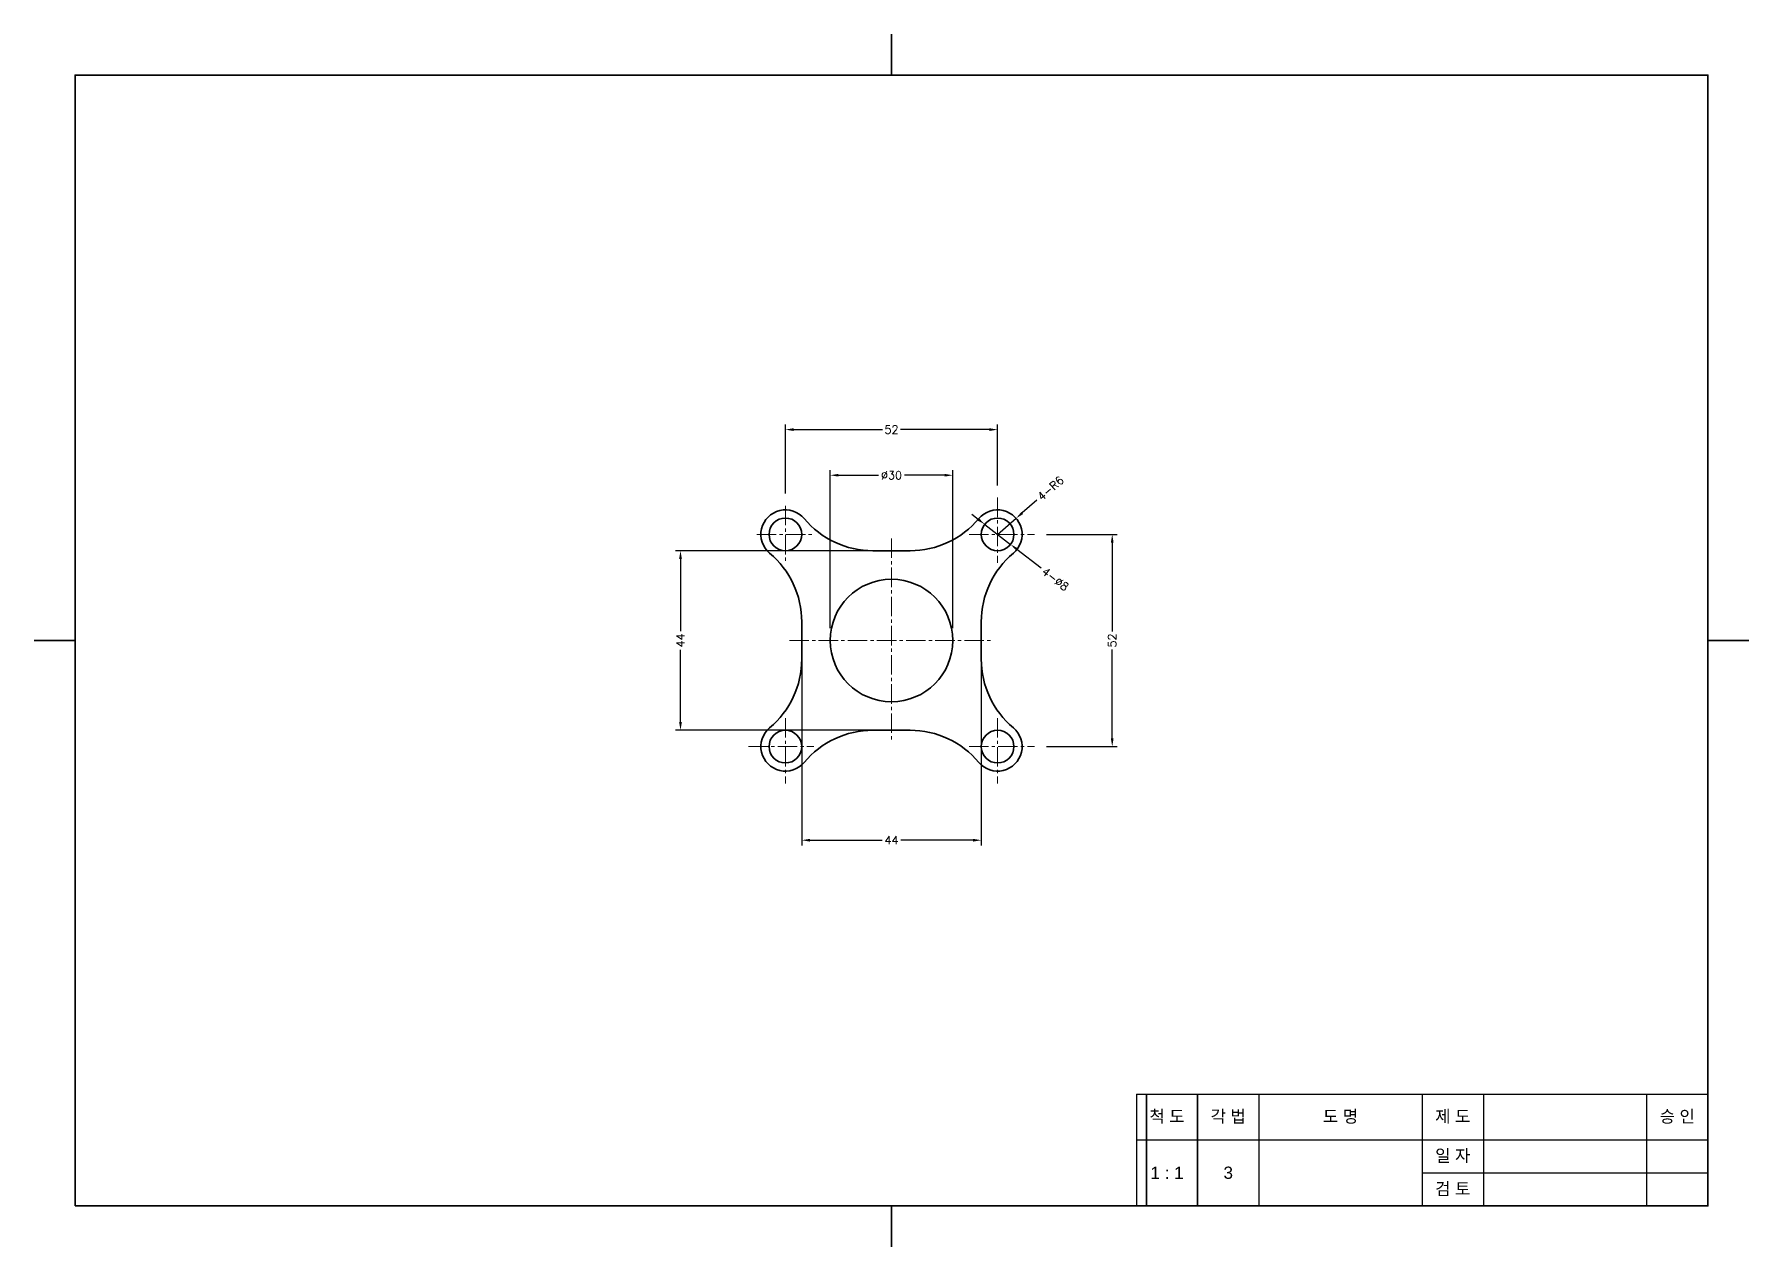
# Model space of a CAD drawing. Header units: millimetres. Extents: x 0 to 11420, y 0 to 297.
# Drawn here: x 6500 to 6920, y 0 to 297 of the extents above; entities that cross this region are included whole.
import ezdxf

# ---------------------------------------------------------------- set-up
doc = ezdxf.new("R2010")
doc.units = ezdxf.units.MM
doc.header["$LTSCALE"] = 0.25
doc.linetypes.add('CENTER2', pattern=[28.575, 19.05, -3.175, 3.175, -3.175])
for name, color, linetype, lineweight in [('1_윤곽선', 4, 'Continuous', 35), ('2_외형선', 7, 'Continuous', 35), ('4_중심선', 1, 'CENTER2', 18)]:
    doc.layers.add(name, color=color, linetype=linetype, lineweight=lineweight)
doc.styles.get("Standard").update_dxf_attribs({"font": 'arial.ttf'})
doc.styles.add('주석', font='romans.shx', dxfattribs={"height": 2, "bigfont": 'whgtxt.shx'})
doc.dimstyles.new('주석', dxfattribs={"dimscale": 0, "dimtxt": 2, "dimasz": 2, "dimexe": 1.25, "dimexo": 3, "dimtad": 0, "dimtxsty": '주석', "dimcen": 0, "dimclrd": 3, "dimclre": 3, "dimclrt": 3, "dimadec": 0, "dimazin": 0, "dimtfac": 1, "dimtmove": 0, "dimatfit": 3, "dimfxl": 5, "dimtfill": 1, "dimarcsym": 0})

# ---------------------------------------------------------------- blocks, each defined once
blk = doc.blocks.new('*T165')
at = {"layer": '1_윤곽선', "color": 0, "linetype": 'ByBlock', "lineweight": -2, "transparency": 16777216}
for p, q in [((0, 0), (140, 0)), ((0, 0), (0, -27.35)), ((140, 0), (140, -27.35)), ((0, -27.35), (140, -27.35))]:
    blk.add_line(p, q, dxfattribs=at)
at = {"layer": '1_윤곽선', "color": 3, "linetype": 'ByBlock', "lineweight": -2, "transparency": 16777216}
for p, q in [((15, 0), (15, -27.35)), ((30, 0), (30, -27.35)), ((70, 0), (70, -27.35)), ((85, 0), (85, -27.35)), ((125, 0), (125, -27.35)), ((0, -11.14), (140, -11.14)), ((70, -19.24), (140, -19.24))]:
    blk.add_line(p, q, dxfattribs=at)
at = {"layer": '1_윤곽선', "color": 2, "transparency": 16777216, "char_height": 3, "attachment_point": 5}
for s, insert, width in [('{\\fGulim|b0|i0|c129|p50;척 도}', (7.5, -5.57), 12), ('{\\fGulim|b0|i0|c129|p50;각 법}', (22.5, -5.57), 12), ('{\\fGulim|b0|i0|c129|p50;도 명}', (50, -5.57), 37), ('{\\fGulim|b0|i0|c129|p50;제 도}', (77.5, -5.57), 12), ('{\\fGulim|b0|i0|c129|p50;승 인}', (132.5, -5.57), 12), ('{\\fGulim|b0|i0|c129|p50;일 자}', (77.5, -15.19), 12), ('1 : 1', (7.5, -19.24), 12), ('3', (22.5, -19.24), 12), ('{\\fGulim|b0|i0|c129|p50;검 토}', (77.5, -23.29), 12)]:
    blk.add_mtext(s, dxfattribs=dict(at, insert=insert, width=width))
blk = doc.blocks.new('*D166')
at = {"layer": '2_외형선', "color": 3, "lineweight": -2, "transparency": 16777216}
for p, q in [((6748, 174.5), (6765.32, 174.5)), ((6764.07, 172.5), (6764.07, 150.74)), ((6764.07, 124.5), (6764.07, 146.26)), ((6748, 122.5), (6765.32, 122.5))]:
    blk.add_line(p, q, dxfattribs=at)
at = {"layer": '2_외형선', "color": 3, "transparency": 16777216}
for points in [[(6763.74, 172.5), (6764.4, 172.5), (6764.07, 174.5)], [(6763.74, 124.5), (6764.4, 124.5), (6764.07, 122.5)]]:
    blk.add_solid(points, dxfattribs=at)
at = {"layer": 'Defpoints', "color": 0, "transparency": 16777216}
for p in [(6745, 174.5), (6745, 122.5), (6764.07, 122.5)]:
    blk.add_point(p, dxfattribs=at)
at = {"layer": '2_외형선', "color": 3, "transparency": 16777216, "insert": (6764.07, 148.5), "char_height": 2, "attachment_point": 5, "rotation": 90, "style": '주석', "bg_fill": 3, "box_fill_scale": 1.1, "bg_fill_color": 256, "bg_fill_true_color": 13158600, "bg_fill_transparency": 0}
blk.add_mtext('52', dxfattribs=at)
blk = doc.blocks.new('*D167')
at = {"layer": '2_외형선', "color": 3, "lineweight": -2, "transparency": 16777216}
for p, q in [((6684, 184.5), (6684, 201.41)), ((6686, 200.16), (6707.76, 200.16)), ((6734, 200.16), (6712.24, 200.16)), ((6736, 186.5), (6736, 201.41))]:
    blk.add_line(p, q, dxfattribs=at)
at = {"layer": '2_외형선', "color": 3, "transparency": 16777216}
for points in [[(6686, 200.5), (6686, 199.83), (6684, 200.16)], [(6734, 200.5), (6734, 199.83), (6736, 200.16)]]:
    blk.add_solid(points, dxfattribs=at)
at = {"layer": 'Defpoints', "color": 0, "transparency": 16777216}
for p in [(6684, 200.16), (6684, 181.5), (6736, 183.5)]:
    blk.add_point(p, dxfattribs=at)
at = {"layer": '2_외형선', "color": 3, "transparency": 16777216, "insert": (6710, 200.16), "char_height": 2, "attachment_point": 5, "style": '주석', "bg_fill": 3, "box_fill_scale": 1.1, "bg_fill_color": 256, "bg_fill_true_color": 13158600, "bg_fill_transparency": 0}
blk.add_mtext('52', dxfattribs=at)
blk = doc.blocks.new('*D168')
at = {"layer": '2_외형선', "color": 3, "lineweight": -2, "transparency": 16777216}
for p, q in [((6707, 170.5), (6657.05, 170.5)), ((6658.3, 168.5), (6658.3, 150.79)), ((6658.3, 128.5), (6658.3, 146.21)), ((6707, 126.5), (6657.05, 126.5))]:
    blk.add_line(p, q, dxfattribs=at)
at = {"layer": '2_외형선', "color": 3, "transparency": 16777216}
for points in [[(6657.97, 168.5), (6658.64, 168.5), (6658.3, 170.5)], [(6657.97, 128.5), (6658.64, 128.5), (6658.3, 126.5)]]:
    blk.add_solid(points, dxfattribs=at)
at = {"layer": 'Defpoints', "color": 0, "transparency": 16777216}
for p in [(6710, 170.5), (6658.3, 126.5), (6710, 126.5)]:
    blk.add_point(p, dxfattribs=at)
at = {"layer": '2_외형선', "color": 3, "transparency": 16777216, "insert": (6658.3, 148.5), "char_height": 2, "attachment_point": 5, "rotation": 90, "style": '주석', "bg_fill": 3, "box_fill_scale": 1.1, "bg_fill_color": 256, "bg_fill_true_color": 13158600, "bg_fill_transparency": 0}
blk.add_mtext('44', dxfattribs=at)
blk = doc.blocks.new('*D169')
at = {"layer": '2_외형선', "color": 3, "lineweight": -2, "transparency": 16777216}
for p, q in [((6688, 145.5), (6688, 98.32)), ((6732, 145.5), (6732, 98.32)), ((6690, 99.57), (6707.71, 99.57)), ((6730, 99.57), (6712.29, 99.57))]:
    blk.add_line(p, q, dxfattribs=at)
at = {"layer": '2_외형선', "color": 3, "transparency": 16777216}
for points in [[(6690, 99.91), (6690, 99.24), (6688, 99.57)], [(6730, 99.91), (6730, 99.24), (6732, 99.57)]]:
    blk.add_solid(points, dxfattribs=at)
at = {"layer": 'Defpoints', "color": 0, "transparency": 16777216}
for p in [(6688, 148.5), (6732, 148.5), (6732, 99.57)]:
    blk.add_point(p, dxfattribs=at)
at = {"layer": '2_외형선', "color": 3, "transparency": 16777216, "insert": (6710, 99.57), "char_height": 2, "attachment_point": 5, "style": '주석', "bg_fill": 3, "box_fill_scale": 1.1, "bg_fill_color": 256, "bg_fill_true_color": 13158600, "bg_fill_transparency": 0}
blk.add_mtext('44', dxfattribs=at)
blk = doc.blocks.new('*D170')
at = {"layer": '2_외형선', "color": 3, "lineweight": -2, "transparency": 16777216}
for p, q in [((6695, 151.5), (6695, 190.23)), ((6725, 151.5), (6725, 190.23)), ((6697, 188.98), (6706.85, 188.98)), ((6723, 188.98), (6713.15, 188.98))]:
    blk.add_line(p, q, dxfattribs=at)
at = {"layer": '2_외형선', "color": 3, "transparency": 16777216}
for points in [[(6697, 189.32), (6697, 188.65), (6695, 188.98)], [(6723, 189.32), (6723, 188.65), (6725, 188.98)]]:
    blk.add_solid(points, dxfattribs=at)
at = {"layer": 'Defpoints', "color": 0, "transparency": 16777216}
for p in [(6725, 188.98), (6695, 148.5), (6725, 148.5)]:
    blk.add_point(p, dxfattribs=at)
at = {"layer": '2_외형선', "color": 3, "transparency": 16777216, "insert": (6710, 188.98), "char_height": 2, "attachment_point": 5, "style": '주석', "bg_fill": 3, "box_fill_scale": 1.1, "bg_fill_color": 256, "bg_fill_true_color": 13158600, "bg_fill_transparency": 0}
blk.add_mtext('%%C30', dxfattribs=at)
blk = doc.blocks.new('*D171')
at = {"layer": '2_외형선', "color": 3, "lineweight": -2, "transparency": 16777216}
for p, q in [((6745.6, 182.84), (6742.04, 179.75)), ((6736, 174.5), (6740.53, 178.43))]:
    blk.add_line(p, q, dxfattribs=at)
at = {"layer": '2_외형선', "color": 3, "transparency": 16777216}
blk.add_solid([(6741.82, 180), (6742.26, 179.49), (6740.53, 178.43)], dxfattribs=at)
at = {"layer": 'Defpoints', "color": 0, "transparency": 16777216}
for p in [(6740.53, 178.43), (6736, 174.5)]:
    blk.add_point(p, dxfattribs=at)
at = {"layer": '2_외형선', "color": 3, "transparency": 16777216, "insert": (6748.98, 185.78), "char_height": 2, "attachment_point": 5, "rotation": 40.9729, "style": '주석', "bg_fill": 3, "box_fill_scale": 1.1, "bg_fill_color": 256, "bg_fill_true_color": 13158600, "bg_fill_transparency": 0}
blk.add_mtext('4-R6', dxfattribs=at)
blk = doc.blocks.new('*D172')
at = {"layer": '2_외형선', "color": 3, "lineweight": -2, "transparency": 16777216}
for p, q in [((6731.26, 178.17), (6729.68, 179.4)), ((6732.84, 176.95), (6739.16, 172.05)), ((6746.67, 166.23), (6740.74, 170.83))]:
    blk.add_line(p, q, dxfattribs=at)
at = {"layer": '2_외형선', "color": 3, "transparency": 16777216}
for points in [[(6731.46, 178.44), (6731.05, 177.91), (6732.84, 176.95)], [(6740.95, 171.09), (6740.54, 170.56), (6739.16, 172.05)]]:
    blk.add_solid(points, dxfattribs=at)
at = {"layer": 'Defpoints', "color": 0, "transparency": 16777216}
for p in [(6732.84, 176.95), (6739.16, 172.05)]:
    blk.add_point(p, dxfattribs=at)
at = {"layer": '2_외형선', "color": 3, "transparency": 16777216, "insert": (6750.14, 163.54), "char_height": 2, "attachment_point": 5, "rotation": 322.2299, "style": '주석', "bg_fill": 3, "box_fill_scale": 1.1, "bg_fill_color": 256, "bg_fill_true_color": 13158600, "bg_fill_transparency": 0}
blk.add_mtext('4-∅8', dxfattribs=at)

msp = doc.modelspace()

# ---------------------------------------------------------------- linework, layer by layer
at = {"layer": '1_윤곽선'}
for p, q in [((6710, 297), (6710, 287)), ((6500, 148.5), (6510, 148.5)), ((6920, 148.5), (6910, 148.5)), ((6710, 0), (6710, 10))]:
    msp.add_line(p, q, dxfattribs=at)
msp.add_lwpolyline([(6510, 10), (6910, 10), (6910, 287), (6510, 287)], close=True, dxfattribs=at)
at = {"layer": '2_외형선'}
for p, q in [((6705.448, 170.5), (6714.552, 170.5)), ((6688, 153.052), (6688, 143.948)), ((6732, 153.052), (6732, 143.948)), ((6705.448, 126.5), (6714.552, 126.5)), ((6772.5, 37.347), (6772.5, 10)), ((6785, 37.347), (6785, 10))]:
    msp.add_line(p, q, dxfattribs=at)
for centre, radius in [((6684, 174.5), 4), ((6736, 174.5), 4), ((6710, 148.5), 15), ((6684, 122.5), 4), ((6736, 122.5), 4)]:
    msp.add_circle(centre, radius, dxfattribs=at)
for centre, radius, start, end in [((6684, 174.5), 6, 40.0052, 229.9948), ((6705.448, 192.5), 22, 220.0052, 270), ((6714.552, 192.5), 22, 270, 319.9948), ((6736, 174.5), 6, 310.0052, 139.9948), ((6666, 153.052), 22, 0, 49.9948), ((6754, 153.052), 22, 130.0052, 180), ((6666, 143.948), 22, 310.0052, 0), ((6754, 143.948), 22, 180, 229.9948), ((6684, 122.5), 6, 130.0052, 319.9948), ((6705.448, 104.5), 22, 90, 139.9948), ((6714.552, 104.5), 22, 40.0052, 90), ((6736, 122.5), 6, 220.0052, 49.9948)]:
    msp.add_arc(centre, radius, start, end, dxfattribs=at)
at = {"layer": '4_중심선'}
for p, q in [((6684, 181.5), (6684, 167.5)), ((6736, 183.5), (6736, 167.5)), ((6677, 174.5), (6691, 174.5)), ((6710, 173.5), (6710, 123.5)), ((6729, 174.5), (6745, 174.5)), ((6685, 148.5), (6735, 148.5)), ((6684, 129.5), (6684, 113.5)), ((6736, 129.5), (6736, 113.5)), ((6675, 122.5), (6691, 122.5)), ((6729, 122.5), (6745, 122.5))]:
    msp.add_line(p, q, dxfattribs=at)

# ---------------------------------------------------------------- block references
msp.add_blockref('*T165', (6770, 37.347))

# ---------------------------------------------------------------- next in the draw order: dimensions: what is measured, and where the dimension line sits
at = {"layer": '2_외형선'}
dim = msp.add_linear_dim(base=(6684, 200.163), p1=(6736, 183.5), p2=(6684, 181.5), dimstyle='주석', dxfattribs=at)
dim.commit()
dim.dimension.update_dxf_attribs({"geometry": '*D167', "text_midpoint": (6710, 200.163)})
for base, p1, p2, picture, middle in [((6764.07, 122.5), (6745, 174.5), (6745, 122.5), '*D166', (6764.07, 148.5)), ((6658.302, 126.5), (6710, 170.5), (6710, 126.5), '*D168', (6658.302, 148.5))]:
    dim = msp.add_linear_dim(base=base, p1=p1, p2=p2, angle=90, dimstyle='주석', dxfattribs=at)
    dim.commit()
    dim.dimension.update_dxf_attribs({"geometry": picture, "text_midpoint": middle})

# ---------------------------------------------------------------- next in the draw order: dimensions: what is measured, and where the dimension line sits
dim = msp.add_radius_dim(center=(6736, 174.5), mpoint=(6740.53, 178.434), text='4-<>', dimstyle='주석', dxfattribs=at)
dim.commit()
dim.dimension.update_dxf_attribs({"geometry": '*D171', "text_midpoint": (6748.983, 185.775), "dimtype": 164})
dim = msp.add_linear_dim(base=(6732, 99.572), p1=(6688, 148.5), p2=(6732, 148.5), dimstyle='주석', dxfattribs=at)
dim.commit()
dim.dimension.update_dxf_attribs({"geometry": '*D169', "text_midpoint": (6710, 99.572)})

# ---------------------------------------------------------------- next in the draw order: dimensions: what is measured, and where the dimension line sits
dim = msp.add_linear_dim(base=(6725, 188.985), p1=(6695, 148.5), p2=(6725, 148.5), text='%%C<>', dimstyle='주석', dxfattribs=at)
dim.commit()
dim.dimension.update_dxf_attribs({"geometry": '*D170', "text_midpoint": (6710, 188.985)})
dim = msp.add_diameter_dim_2p(p1=(6732.838, 176.95), p2=(6739.162, 172.05), text='4-<>', dimstyle='주석', dxfattribs=at)
dim.commit()
dim.dimension.update_dxf_attribs({"geometry": '*D172', "text_midpoint": (6750.14, 163.544), "dimtype": 163})

doc.saveas('drawing.dxf')
